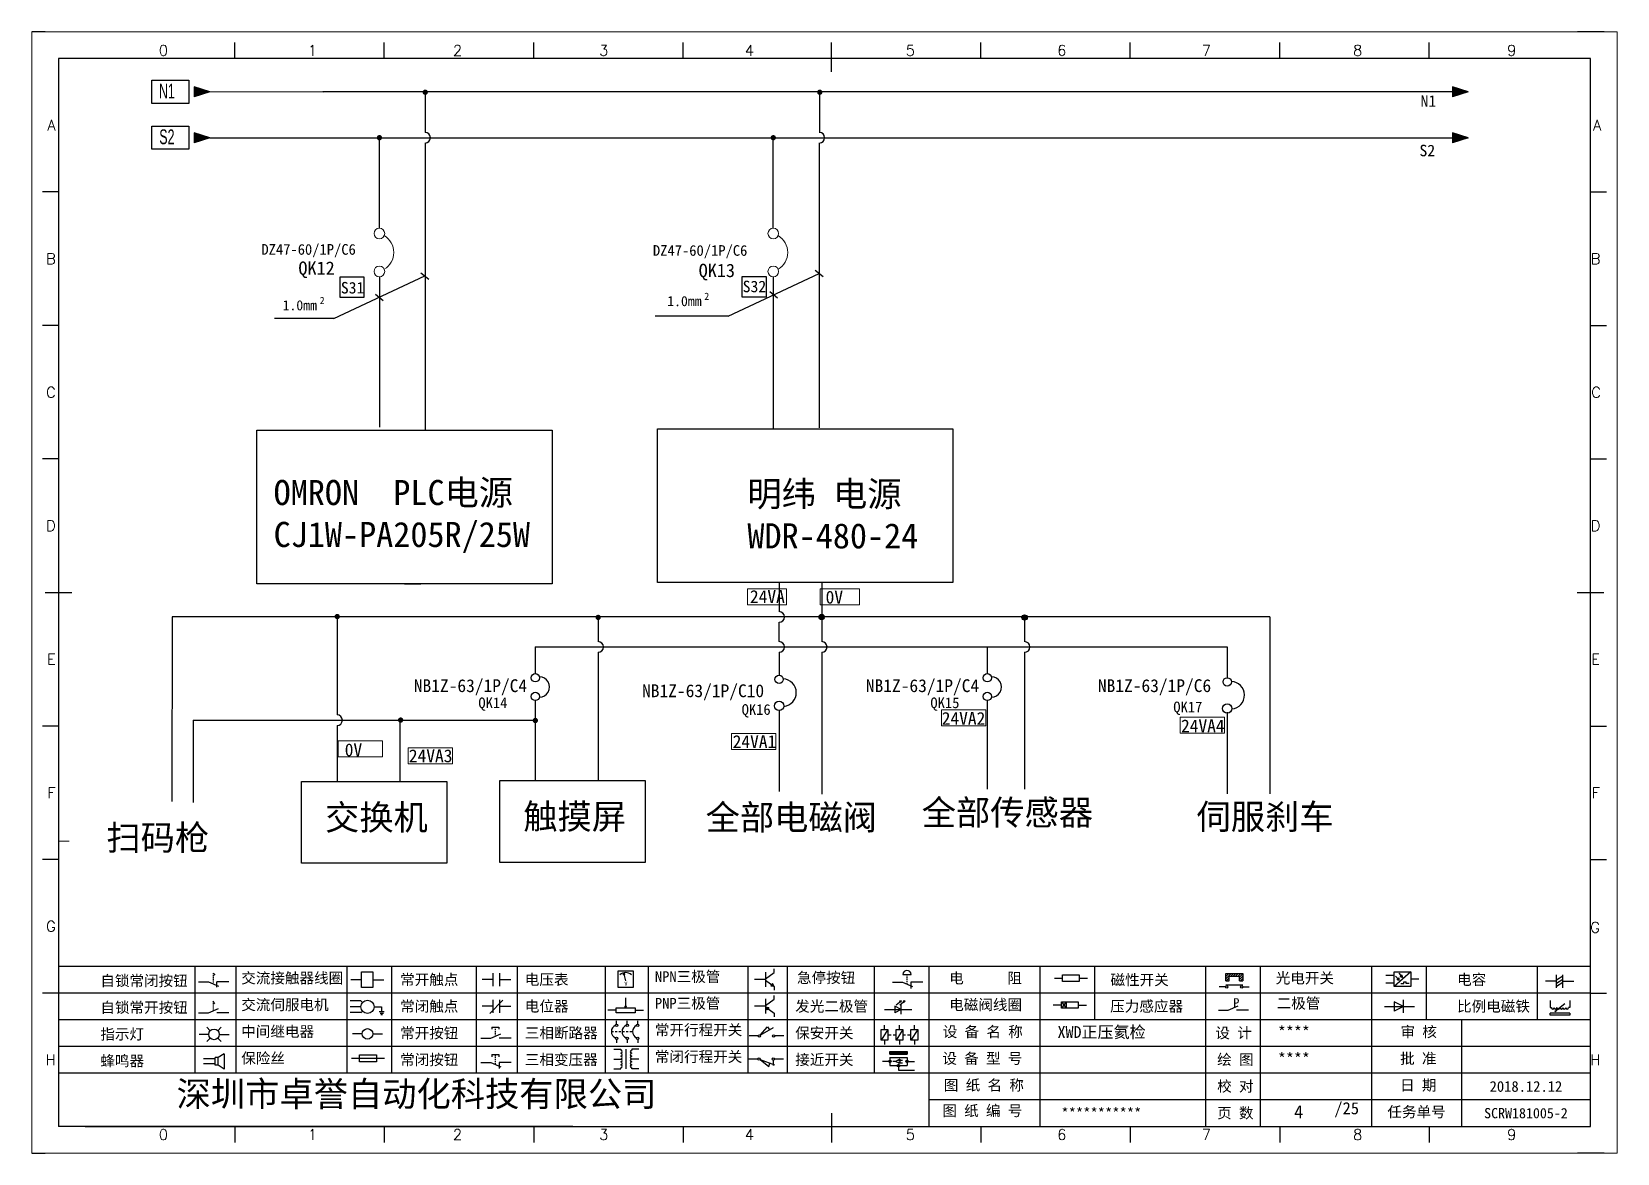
# Model space of a CAD drawing. Header units: millimetres. Extents: x -300 to 5587, y 233 to 3316.
# Drawn here: x 1202.3 to 1499.3, y 1904.7 to 2114.7 of the extents above; entities that cross this region are included whole.
import ezdxf
from ezdxf.enums import TextEntityAlignment as Align

# ---------------------------------------------------------------- set-up
doc = ezdxf.new("R2010")
doc.units = ezdxf.units.MM
for name, color, linetype in [('AE_BOR', 1, 'Continuous'), ('MISC', 2, 'Continuous'), ('主图', 7, 'Continuous')]:
    doc.layers.add(name, color=color, linetype=linetype)
doc.styles.get("Standard").update_dxf_attribs({"font": ''})
doc.styles.add('WD', font='romans.shx', dxfattribs={"width": 0.8, "bigfont": 'gbcbig.shx'})
doc.styles.add('样式 0', font='')
doc.styles.add('样式 8', font='arial.ttf', dxfattribs={"width": 0.6, "height": 2.5})
doc.styles.add('汉字', font='')
doc.styles.get('Standard').set_extended_font_data('SimSun')
doc.styles.get('样式 0').set_extended_font_data('KaiTi_GB2312')
doc.styles.get('汉字').set_extended_font_data('新宋体')

msp = doc.modelspace()

# ---------------------------------------------------------------- texts
at = {"color": 0}
for p in [(1249.258, 2062.513), (1321.305, 2063.292)]:
    msp.add_text('1.0mm', height=1.89, dxfattribs=at).set_placement(p)
at = {"style": '汉字'}
for s, p in [('QK14', (1288.646, 1989.025)), ('QK15', (1373.317, 1989.025)), ('QK16', (1337.959, 1987.767)), ('QK17', (1418.812, 1988.247))]:
    msp.add_text(s, height=2, dxfattribs=at).set_placement(p, align=Align.MIDDLE_CENTER)
msp.add_text('4', height=2.5).set_placement((1438.728, 1911.188))
at = {"char_height": 2.772, "width": 4.96666, "attachment_point": 1, "style": '样式 8'}
for s, insert in [('N1', (1226.097, 2104.953)), ('S2', (1226.16, 2096.39))]:
    msp.add_mtext(s, dxfattribs=dict(at, insert=insert))
at = {"color": 0, "lineweight": -2, "attachment_point": 1}
for s, insert, char_height, width in [('N1', (1462.407, 2102.775), 2.16, 6.57903), ('S2', (1462.21, 2093.515), 2.16, 6.57903), ('S31', (1260.166, 2067.822), 2.16, 6.57903), ('S32', (1335.43, 2068.059), 2.16, 6.57903), ('OMRON  PLC电源\\PCJ1W-PA205R/25W', (1247.572, 2030.747), 4.70644, 53.1264), ('明纬 电源WDR-480-24', (1336.314, 2030.489), 4.70644, 35.88585), ('{\\fSimSun|b1|i0|c134|p2;24VA}', (1336.796, 2010.115), 2.4, 4.65551), ('{\\fSimSun|b1|i0|c134|p2;0V}', (1350.968, 2009.999), 2.4, 4.65551), ('\\pt0;NB1Z-63/1P/C4', (1273.833, 1993.429), 2.4, 80.08641), ('\\pt0;NB1Z-63/1P/C4', (1358.505, 1993.429), 2.4, 80.08641), ('\\pt0;NB1Z-63/1P/C6', (1401.966, 1993.435), 2.4, 80.08641), ('\\pt0;NB1Z-63/1P/C10', (1316.594, 1992.478), 2.4, 80.08641), ('{\\fSimSun|b1|i0|c134|p2;24VA2}', (1372.719, 1987.3), 2.4, 4.65551), ('{\\fSimSun|b1|i0|c134|p2;24VA4}', (1417.544, 1985.897), 2.4, 4.65551), ('{\\fSimSun|b1|i0|c134|p2;0V}', (1260.893, 1981.416), 2.4, 4.65551), ('{\\fSimSun|b1|i0|c134|p2;24VA1}', (1333.559, 1982.961), 2.4, 4.65551), ('{\\fSimSun|b1|i0|c134|p2;24VA3}', (1272.908, 1980.298), 2.4, 4.65551), ('交换机', (1257.203, 1969.92), 4.7064, 20.77742), ('触摸屏', (1294.334, 1970.088), 4.7064, 20.77742), ('全部电磁阀', (1328.489, 1969.93), 4.7064, 32.93073), ('全部传感器', (1368.971, 1970.837), 4.7064, 32.93073), ('伺服刹车', (1420.445, 1970.052), 4.7064, 32.93073), ('扫码枪', (1216.251, 1966.131), 4.7064, 21.50678)]:
    msp.add_mtext(s, dxfattribs=dict(at, insert=insert, char_height=char_height, width=width))
at = {"color": 0, "char_height": 1.35, "width": 2.39904, "attachment_point": 1}
for insert in [(1256.21, 2065.037), (1328.256, 2065.816)]:
    msp.add_mtext('2', dxfattribs=dict(at, insert=insert))
at = {"layer": 'MISC', "color": 0, "width": 5.01683, "attachment_point": 1, "style": '样式 0'}
for s, insert, char_height in [('{\\fSimSun|b0|i0|c134|p2;DZ47-60/1P/C6}', (1245.285, 2074.92), 2), ('{\\fSimSun|b0|i0|c134|p2;DZ47-60/1P/C6}', (1318.624, 2074.718), 2), ('{\\fSimSun|b0|i0|c134|p2;QK12}', (1252.217, 2071.661), 2.5), ('{\\fSimSun|b0|i0|c134|p2;QK13}', (1327.194, 2071.231), 2.5)]:
    msp.add_mtext(s, dxfattribs=dict(at, insert=insert, char_height=char_height))

# ---------------------------------------------------------------- blocks, each defined once
blk = doc.blocks.new('磁性开关')
at = {"linetype": 'ByBlock'}
h = blk.add_hatch(dxfattribs=at)
h.set_pattern_fill('ANSI31', color=256, scale=0.1, style=0)
h.paths.add_polyline_path([(-1910.88, -776.69), (-1910.88, -775.29), (-1907.69, -775.29), (-1907.69, -776.69), (-1908.31, -776.69), (-1908.31, -775.79), (-1910.25, -775.79), (-1910.25, -776.69)])
for p, q in [((-1910.91, -777.81), (-1912.09, -777.81)), ((-1910.88, -776.69), (-1910.88, -775.29)), ((-1910.88, -775.29), (-1907.69, -775.29)), ((-1910.88, -776.69), (-1910.25, -776.69)), ((-1910.88, -777.39), (-1907.69, -777.39)), ((-1910.25, -776.69), (-1910.25, -775.79)), ((-1910.25, -775.79), (-1908.31, -775.79)), ((-1908.31, -776.69), (-1908.31, -775.79)), ((-1908.31, -776.69), (-1907.69, -776.69)), ((-1907.69, -775.29), (-1907.69, -776.69)), ((-1907.66, -777.81), (-1906.48, -777.81))]:
    blk.add_line(p, q, dxfattribs=at)
for centre in [(-1910.68, -777.81), (-1907.88, -777.81)]:
    blk.add_circle(centre, 0.225, dxfattribs=at)
blk = doc.blocks.new('*U4')
at = {"linetype": 'ByBlock'}
for p, q in [((-1909.23, -780.45), (-1909.23, -780.67)), ((-1909.23, -780.45), (-1908.92, -780.84)), ((-1909.23, -780.84), (-1909.23, -781.05)), ((-1911.92, -782.07), (-1910.06, -782.07)), ((-1910.06, -782.07), (-1908.18, -782.88)), ((-1909.23, -781.23), (-1909.23, -781.44)), ((-1909.23, -781.61), (-1909.23, -781.83)), ((-1909.23, -782), (-1909.23, -782.21)), ((-1909.23, -782.38), (-1909.23, -782.43)), ((-1908.52, -783.07), (-1908.52, -782.07)), ((-1906.25, -782.07), (-1908.52, -782.07))]:
    blk.add_line(p, q, dxfattribs=at)
blk = doc.blocks.new('*U6')
at = {"linetype": 'ByBlock'}
for p, q in [((-1911.92, -792.89), (-1910.06, -792.89)), ((-1910.06, -792.89), (-1908.18, -792.08)), ((-1908.88, -791.17), (-1909.23, -790.71)), ((-1909.23, -790.71), (-1909.23, -790.92)), ((-1909.23, -791.09), (-1909.23, -791.31)), ((-1909.23, -791.48), (-1909.23, -791.69)), ((-1909.23, -791.86), (-1909.23, -792.08)), ((-1909.23, -792.25), (-1909.23, -792.47)), ((-1906.25, -792.89), (-1908.52, -792.89))]:
    blk.add_line(p, q, dxfattribs=at)
blk = doc.blocks.new('蜂鸣器')
at = {"linetype": 'ByBlock'}
for p, q in [((-1907.17, -795.53), (-1908.25, -796.26)), ((-1907.17, -795.53), (-1907.17, -798.41)), ((-1908.8, -796.48), (-1911.01, -796.48)), ((-1908.8, -797.46), (-1911.01, -797.46)), ((-1908.25, -796.26), (-1908.8, -796.26)), ((-1908.8, -797.68), (-1908.8, -796.26)), ((-1908.25, -797.68), (-1908.8, -797.68)), ((-1908.25, -797.68), (-1908.25, -796.26)), ((-1907.17, -798.41), (-1908.25, -797.68))]:
    blk.add_line(p, q, dxfattribs=at)
blk = doc.blocks.new('指示灯')
at = {"linetype": 'ByBlock'}
for p, q in [((-1854.25, -776.92), (-1856.06, -776.92)), ((-1854.62, -775.59), (-1853.97, -776.23)), ((-1854.62, -778.25), (-1853.97, -777.61)), ((-1851.9, -775.59), (-1852.54, -776.23)), ((-1851.9, -778.25), (-1852.54, -777.61)), ((-1852.26, -776.92), (-1850.45, -776.92))]:
    blk.add_line(p, q, dxfattribs=at)
blk.add_circle((-1853.26, -776.92), 0.992, dxfattribs=at)
blk = doc.blocks.new('光电开关')
at = {"linetype": 'ByBlock'}
h = blk.add_hatch(dxfattribs=at)
h.set_pattern_fill('ANSI31', color=256, scale=0.01, style=0)
h.set_pattern_definition([(45, (0.172267, 0), (-0.0224506403, 0.0224506403), [])])
h.paths.add_polyline_path([(-1882.44, -776.34), (-1882.5, -775.91), (-1882.68, -776.07)])
h.paths.add_polyline_path([(-1882.86, -776.23), (-1882.44, -776.34), (-1882.68, -776.07)])
h.paths.add_polyline_path([(-1883.05, -776.88), (-1883.11, -776.45), (-1883.29, -776.61)])
h.paths.add_polyline_path([(-1883.47, -776.77), (-1883.05, -776.88), (-1883.29, -776.61)])
for p, q in [((-1884.01, -775.96), (-1885.56, -775.96)), ((-1884.01, -777.39), (-1885.56, -777.39)), ((-1880.91, -775.3), (-1884.01, -778.05)), ((-1883.75, -776.09), (-1883.05, -776.88)), ((-1883.11, -776.45), (-1883.47, -776.77)), ((-1883.05, -776.88), (-1883.47, -776.77)), ((-1883.14, -775.55), (-1882.44, -776.34)), ((-1883.05, -776.88), (-1883.11, -776.45)), ((-1882.5, -775.91), (-1882.86, -776.23)), ((-1882.44, -776.34), (-1882.86, -776.23)), ((-1882.78, -777.47), (-1882.23, -777.47)), ((-1882.44, -776.34), (-1882.5, -775.91)), ((-1882.23, -777.47), (-1882.23, -777.14)), ((-1882.23, -777.14), (-1881.78, -777.14)), ((-1881.78, -777.47), (-1881.78, -777.14)), ((-1881.23, -777.47), (-1881.78, -777.47)), ((-1879.37, -776.67), (-1880.91, -776.67))]:
    blk.add_line(p, q, dxfattribs=at)
blk.add_lwpolyline([(-1884.01, -775.3), (-1880.91, -775.3), (-1880.91, -778.05), (-1884.01, -778.05)], close=True, dxfattribs=at)
blk = doc.blocks.new('交流接触器线圈')
at = {"linetype": 'ByBlock'}
for p, q in [((-1880.82, -781.77), (-1882.87, -781.77)), ((-1878.72, -781.77), (-1876.67, -781.77))]:
    blk.add_line(p, q, dxfattribs=at)
blk.add_lwpolyline([(-1880.82, -780.28), (-1878.72, -780.28), (-1878.72, -783.26), (-1880.82, -783.26)], close=True, dxfattribs=at)
blk = doc.blocks.new('交流伺服电机')
at = {"linetype": 'ByBlock'}
for p, q in [((-1880.97, -785.75), (-1882.94, -785.75)), ((-1880.97, -786.85), (-1882.94, -786.85)), ((-1880.97, -785.75), (-1880.65, -786.03)), ((-1878.49, -786.85), (-1877.07, -786.85)), ((-1877.07, -786.85), (-1877.07, -787.72)), ((-1880.97, -787.94), (-1882.94, -787.94)), ((-1880.97, -787.94), (-1880.65, -787.67)), ((-1877.54, -787.72), (-1876.59, -787.72)), ((-1877.38, -788.01), (-1876.75, -788.01)), ((-1877.23, -788.29), (-1876.9, -788.29))]:
    blk.add_line(p, q, dxfattribs=at)
blk.add_circle((-1879.73, -786.85), 1.24, dxfattribs=at)
blk = doc.blocks.new('中间继电器')
at = {"linetype": 'ByBlock'}
for p, q in [((-1880.72, -791.92), (-1882.54, -791.92)), ((-1878.74, -791.92), (-1876.92, -791.92))]:
    blk.add_line(p, q, dxfattribs=at)
blk.add_circle((-1879.73, -791.92), 0.992, dxfattribs=at)
blk = doc.blocks.new('保险丝')
at = {"linetype": 'ByBlock'}
blk.add_line((-1882.72, -796.49), (-1876.55, -796.49), dxfattribs=at)
blk.add_lwpolyline([(-1881.2, -795.86), (-1878.06, -795.86), (-1878.06, -797.12), (-1881.2, -797.12)], close=True, dxfattribs=at)
blk = doc.blocks.new('常开按钮')
at = {"linetype": 'ByBlock'}
for p, q in [((-1910.06, -787.73), (-1908.18, -786.93)), ((-1909.9, -785.68), (-1908.56, -785.68)), ((-1909.9, -785.68), (-1909.9, -786.07)), ((-1909.23, -785.68), (-1909.23, -785.89)), ((-1909.23, -786.06), (-1909.23, -786.28)), ((-1909.23, -786.45), (-1909.23, -786.67)), ((-1909.23, -786.84), (-1909.23, -787.05)), ((-1908.56, -785.68), (-1908.56, -786.07)), ((-1911.92, -787.73), (-1910.06, -787.73)), ((-1909.23, -787.22), (-1909.23, -787.38)), ((-1906.25, -787.73), (-1908.52, -787.73))]:
    blk.add_line(p, q, dxfattribs=at)
blk = doc.blocks.new('常开触点')
at = {"linetype": 'ByBlock'}
for p, q in [((-1853.82, -782.99), (-1853.82, -780.56)), ((-1852.6, -782.99), (-1852.6, -780.56)), ((-1853.82, -781.77), (-1855.88, -781.77)), ((-1852.6, -781.77), (-1850.55, -781.77))]:
    blk.add_line(p, q, dxfattribs=at)
blk = doc.blocks.new('常闭触点')
at = {"linetype": 'ByBlock'}
for p, q in [((-1853.82, -786.77), (-1855.88, -786.77)), ((-1852.01, -785.66), (-1854.43, -788.1)), ((-1853.82, -787.99), (-1853.82, -785.56)), ((-1852.6, -787.99), (-1852.6, -785.56)), ((-1852.6, -786.77), (-1850.55, -786.77))]:
    blk.add_line(p, q, dxfattribs=at)
blk = doc.blocks.new('常闭按钮')
at = {"linetype": 'ByBlock'}
for p, q in [((-1856.13, -792.28), (-1854.28, -792.28)), ((-1854.28, -792.28), (-1852.4, -793.09)), ((-1854.11, -790.83), (-1852.77, -790.83)), ((-1854.11, -790.83), (-1854.11, -791.22)), ((-1853.44, -790.83), (-1853.44, -791.04)), ((-1853.44, -791.21), (-1853.44, -791.43)), ((-1853.44, -791.6), (-1853.44, -791.82)), ((-1853.44, -791.99), (-1853.44, -792.2)), ((-1853.44, -792.37), (-1853.44, -792.53)), ((-1852.77, -790.83), (-1852.77, -791.22)), ((-1850.47, -792.28), (-1852.73, -792.28)), ((-1852.73, -792.28), (-1852.73, -793.43))]:
    blk.add_line(p, q, dxfattribs=at)
blk = doc.blocks.new('电磁阀线圈')
at = {"linetype": 'ByBlock'}
for p, q in [((-1854.61, -795.92), (-1853.75, -797.16)), ((-1853.75, -795.92), (-1854.61, -797.16)), ((-1853.75, -795.92), (-1853.75, -797.16)), ((-1854.61, -796.54), (-1856.17, -796.54)), ((-1851.53, -796.54), (-1849.97, -796.54))]:
    blk.add_line(p, q, dxfattribs=at)
blk.add_lwpolyline([(-1854.61, -795.92), (-1851.53, -795.92), (-1851.53, -797.16), (-1854.61, -797.16)], close=True, dxfattribs=at)
blk = doc.blocks.new('电压表')
at = {"linetype": 'ByBlock'}
for p, q in [((-1814.84, -780.75), (-1814.91, -781.13)), ((-1814.6, -781.05), (-1814.91, -781.13)), ((-1814.84, -780.75), (-1814.46, -782.26)), ((-1814.84, -780.75), (-1814.6, -781.05))]:
    blk.add_line(p, q, dxfattribs=at)
blk.add_lwpolyline([(-1815.84, -780.34), (-1813.07, -780.34), (-1813.07, -783.49), (-1815.84, -783.49)], close=True, dxfattribs=at)
blk.add_arc((-1814.46, -782.26), 1.56, 46.8313, 133.1687, dxfattribs=at)
at = {"linetype": 'ByBlock', "insert": (-1814.7, -782.39), "char_height": 0.75, "width": 0.6768, "attachment_point": 1}
blk.add_mtext('V', dxfattribs=at)
blk = doc.blocks.new('电位器')
at = {"linetype": 'ByBlock'}
for p, q in [((-1814.45, -787.3), (-1814.62, -786.96)), ((-1814.62, -786.96), (-1814.27, -786.96)), ((-1814.45, -787.3), (-1814.45, -785.39)), ((-1814.45, -787.3), (-1814.27, -786.96)), ((-1816.21, -787.75), (-1817.79, -787.75)), ((-1812.68, -787.75), (-1811.1, -787.75))]:
    blk.add_line(p, q, dxfattribs=at)
blk.add_lwpolyline([(-1816.21, -787.3), (-1812.68, -787.3), (-1812.68, -788.2), (-1816.21, -788.2)], close=True, dxfattribs=at)
blk = doc.blocks.new('三相断路器')
at = {"linetype": 'ByBlock'}
for p, q in [((-1816.17, -790.33), (-1816.17, -789.7)), ((-1814.17, -790.33), (-1814.17, -789.7)), ((-1812.18, -790.33), (-1812.18, -789.7)), ((-1817.14, -791.74), (-1816.72, -791.74)), ((-1816.45, -791.74), (-1816.03, -791.74)), ((-1815.76, -791.74), (-1815.34, -791.74)), ((-1815.07, -791.74), (-1814.65, -791.74)), ((-1814.38, -791.74), (-1813.96, -791.74)), ((-1813.69, -791.74), (-1813.27, -791.74)), ((-1816.17, -793.19), (-1816.17, -793.83)), ((-1814.17, -793.19), (-1814.17, -793.83)), ((-1812.18, -793.19), (-1812.18, -793.83))]:
    blk.add_line(p, q, dxfattribs=at)
for centre in [(-1816.17, -790.55), (-1816.17, -792.98), (-1814.17, -790.55), (-1814.17, -792.98), (-1812.18, -790.55), (-1812.18, -792.98)]:
    blk.add_circle(centre, 0.219, dxfattribs=at)
for centre in [(-1815.81, -791.74), (-1813.82, -791.74), (-1811.83, -791.74)]:
    blk.add_arc(centre, 1.32, 115.5791, 244.4209, dxfattribs=at)
blk = doc.blocks.new('三相变压器')
at = {"linetype": 'ByBlock'}
for p, q in [((-1816.69, -795.03), (-1815.37, -795.03)), ((-1815.37, -795.03), (-1815.37, -795.24)), ((-1814.34, -798.7), (-1814.34, -795.04)), ((-1812, -795.03), (-1813.32, -795.03)), ((-1813.32, -795.03), (-1813.32, -795.24)), ((-1816.69, -796.87), (-1815.37, -796.87)), ((-1816.69, -798.71), (-1815.37, -798.71)), ((-1815.37, -798.71), (-1815.37, -798.5)), ((-1812, -796.87), (-1813.32, -796.87)), ((-1813.32, -798.71), (-1813.32, -798.5)), ((-1812, -798.71), (-1813.32, -798.71))]:
    blk.add_line(p, q, dxfattribs=at)
for centre, start, end in [((-1815.37, -795.51), 270, 90), ((-1815.37, -796.06), 270, 90), ((-1813.32, -795.51), 90, 270), ((-1813.32, -796.06), 90, 270), ((-1815.37, -796.6), 270, 90), ((-1815.37, -797.14), 270, 90), ((-1815.37, -797.68), 270, 90), ((-1815.37, -798.23), 270, 90), ((-1813.32, -796.6), 90, 270), ((-1813.32, -797.14), 90, 270), ((-1813.32, -797.68), 90, 270), ((-1813.32, -798.23), 90, 270)]:
    blk.add_arc(centre, 0.271, start, end, dxfattribs=at)
blk = doc.blocks.new('压力感应器')
at = {"linetype": 'ByBlock'}
for p, q in [((-1817.44, -777.73), (-1815.59, -777.73)), ((-1815.59, -777.73), (-1813.71, -776.93)), ((-1811.78, -777.73), (-1814.05, -777.73))]:
    blk.add_line(p, q, dxfattribs=at)
at = {"linetype": 'ByBlock', "insert": (-1814.65, -775.48), "char_height": 1.68, "width": 1.2242, "attachment_point": 1}
blk.add_mtext('{\\fNSimSun|b0|i0|c134|p49;P}', dxfattribs=at)
blk = doc.blocks.new('二极管')
at = {"linetype": 'ByBlock'}
for p, q in [((-1787.52, -776.77), (-1781.92, -776.77)), ((-1783.97, -776.77), (-1785.69, -775.9)), ((-1785.69, -775.9), (-1785.69, -777.65)), ((-1783.97, -776.77), (-1785.69, -777.65)), ((-1783.97, -777.99), (-1783.97, -775.56))]:
    blk.add_line(p, q, dxfattribs=at)
blk = doc.blocks.new('NPN三极管')
at = {"linetype": 'ByBlock'}
for p, q in [((-1785.73, -780.61), (-1785.73, -783.32)), ((-1785.73, -781.82), (-1784.15, -780.66)), ((-1784.15, -780.66), (-1784.15, -779.98)), ((-1785.73, -781.97), (-1787.81, -781.97)), ((-1785.73, -782.11), (-1784.15, -783.27)), ((-1784.41, -782.73), (-1784.74, -783.18)), ((-1784.15, -783.27), (-1784.74, -783.18)), ((-1784.15, -783.27), (-1784.41, -782.73)), ((-1784.15, -783.27), (-1784.15, -783.96))]:
    blk.add_line(p, q, dxfattribs=at)
blk = doc.blocks.new('PNP三极管')
at = {"linetype": 'ByBlock'}
for p, q in [((-1784.9, -786.74), (-1786.98, -786.74)), ((-1784.9, -785.38), (-1784.9, -788.09)), ((-1784.9, -786.59), (-1783.32, -785.43)), ((-1784.9, -786.88), (-1783.32, -788.04)), ((-1784.9, -786.88), (-1784.31, -786.97)), ((-1784.9, -786.88), (-1784.64, -787.42)), ((-1784.31, -786.97), (-1784.64, -787.42)), ((-1783.32, -785.43), (-1783.32, -784.75)), ((-1783.32, -788.04), (-1783.32, -788.73))]:
    blk.add_line(p, q, dxfattribs=at)
blk = doc.blocks.new('常开行程开关')
at = {"linetype": 'ByBlock'}
for p, q in [((-1786.29, -792.3), (-1788.01, -792.3)), ((-1785.89, -792.17), (-1784.52, -790.62)), ((-1785.89, -792.17), (-1783.43, -790.72)), ((-1784.52, -790.62), (-1784.19, -791.17)), ((-1781.48, -792.3), (-1783.21, -792.3))]:
    blk.add_line(p, q, dxfattribs=at)
for centre in [(-1786.07, -792.3), (-1783.42, -792.3)]:
    blk.add_circle(centre, 0.219, dxfattribs=at)
blk = doc.blocks.new('常闭行程开关')
at = {"linetype": 'ByBlock'}
for p, q in [((-1786.34, -796.62), (-1788.07, -796.62)), ((-1785.93, -796.72), (-1783.25, -797.7)), ((-1785.93, -796.72), (-1784.3, -798)), ((-1784.3, -798), (-1784.08, -797.4)), ((-1783.48, -796.84), (-1783.48, -797.85)), ((-1781.54, -796.62), (-1783.26, -796.62))]:
    blk.add_line(p, q, dxfattribs=at)
for centre in [(-1786.12, -796.62), (-1783.48, -796.62)]:
    blk.add_circle(centre, 0.219, dxfattribs=at)
blk = doc.blocks.new('电容')
at = {"linetype": 'ByBlock'}
for p, q in [((-1756.08, -782.99), (-1756.08, -780.56)), ((-1754.86, -780.79), (-1756.08, -781.55)), ((-1754.86, -782.99), (-1754.86, -780.56)), ((-1756.08, -781.77), (-1758.13, -781.77)), ((-1754.86, -781.44), (-1756.08, -782.2)), ((-1754.86, -781.99), (-1756.08, -782.75)), ((-1754.86, -781.77), (-1752.81, -781.77))]:
    blk.add_line(p, q, dxfattribs=at)
blk = doc.blocks.new('发光二极管')
at = {"linetype": 'ByBlock'}
for p, q in [((-1758.01, -786.77), (-1752.89, -786.77)), ((-1754.84, -786.77), (-1756.04, -786.16)), ((-1756.04, -786.16), (-1756.04, -787.39)), ((-1754.84, -786.77), (-1756.04, -787.39)), ((-1755.78, -785.92), (-1754.89, -785.14)), ((-1754.89, -785.14), (-1755.2, -785.22)), ((-1755.2, -785.22), (-1755.01, -785.43)), ((-1755.08, -785.92), (-1754.18, -785.14)), ((-1754.89, -785.14), (-1755.01, -785.43)), ((-1754.84, -787.63), (-1754.84, -785.92)), ((-1754.18, -785.14), (-1754.49, -785.22)), ((-1754.49, -785.22), (-1754.31, -785.43)), ((-1754.18, -785.14), (-1754.31, -785.43))]:
    blk.add_line(p, q, dxfattribs=at)
blk = doc.blocks.new('比例电磁阀')
at = {"linetype": 'ByBlock'}
for p, q in [((-1757.26, -775.38), (-1757.26, -776.71)), ((-1757.26, -776.71), (-1757.05, -776.71)), ((-1753.6, -777.73), (-1757.25, -777.73)), ((-1757.25, -778.13), (-1757.25, -777.73)), ((-1753.6, -778.13), (-1757.25, -778.13)), ((-1754.5, -775.98), (-1756.35, -777.44)), ((-1756.35, -777.44), (-1756.25, -777.25)), ((-1756.35, -777.44), (-1756.15, -777.38)), ((-1756.15, -777.38), (-1756.25, -777.25)), ((-1753.58, -776.71), (-1753.8, -776.71)), ((-1753.6, -777.73), (-1753.6, -778.13)), ((-1753.58, -775.38), (-1753.58, -776.71))]:
    blk.add_line(p, q, dxfattribs=at)
for centre in [(-1756.78, -776.71), (-1756.24, -776.71), (-1755.7, -776.71), (-1755.15, -776.71), (-1754.61, -776.71), (-1754.07, -776.71)]:
    blk.add_arc(centre, 0.271, 180, 0, dxfattribs=at)
blk = doc.blocks.new('保安开关')
at = {"linetype": 'ByBlock'}
for p, q in [((-1757.96, -790.79), (-1757.96, -789.97)), ((-1755.17, -790.79), (-1755.17, -789.97)), ((-1752.39, -790.79), (-1752.39, -789.97)), ((-1757.33, -790.79), (-1758.6, -792.81)), ((-1757.96, -792.81), (-1757.96, -793.62)), ((-1757.33, -791.8), (-1756.72, -791.8)), ((-1756.35, -791.8), (-1755.89, -791.8)), ((-1754.54, -790.79), (-1755.81, -792.81)), ((-1755.17, -792.81), (-1755.17, -793.62)), ((-1754.52, -791.8), (-1754.06, -791.8)), ((-1753.69, -791.8), (-1753.08, -791.8)), ((-1751.75, -790.79), (-1753.02, -792.81)), ((-1752.39, -792.81), (-1752.39, -793.62))]:
    blk.add_line(p, q, dxfattribs=at)
for points in [[(-1758.6, -790.79), (-1757.33, -790.79), (-1757.33, -792.81), (-1758.6, -792.81)], [(-1755.81, -790.79), (-1754.54, -790.79), (-1754.54, -792.81), (-1755.81, -792.81)], [(-1753.02, -790.79), (-1751.75, -790.79), (-1751.75, -792.81), (-1753.02, -792.81)]]:
    blk.add_lwpolyline(points, close=True, dxfattribs=at)
blk = doc.blocks.new('接近开关')
at = {"linetype": 'ByBlock'}
h = blk.add_hatch(dxfattribs=at)
h.set_pattern_fill('ANSI31', color=256, scale=0.01, style=0)
h.set_pattern_definition([(45, (-89.131516, -30.795668), (-0.0224506403, 0.0224506403), [])])
h.paths.add_polyline_path([(-1516.96, -1123.35), (-1516.96, -1122.85), (-1513.76, -1122.85), (-1513.76, -1123.35)])
for p, q in [((-1517.18, -1124.71), (-1518.36, -1124.71)), ((-1516.96, -1123.35), (-1516.96, -1122.85)), ((-1516.96, -1122.85), (-1513.76, -1122.85)), ((-1516.96, -1123.35), (-1513.76, -1123.35)), ((-1516.96, -1123.95), (-1513.76, -1123.95)), ((-1516.96, -1123.95), (-1516.96, -1125.47)), ((-1516.96, -1125.47), (-1513.76, -1125.47)), ((-1515.91, -1124.71), (-1516.45, -1124.71)), ((-1515.11, -1124.31), (-1515.91, -1124.71)), ((-1515.11, -1125.11), (-1515.91, -1124.71)), ((-1515.33, -1124.53), (-1515.17, -1124.53)), ((-1515.33, -1124.88), (-1515.17, -1124.88)), ((-1515.25, -1124.45), (-1515.25, -1124.61)), ((-1515.11, -1124.31), (-1515.11, -1125.11)), ((-1515.11, -1124.48), (-1514.58, -1124.48)), ((-1515.11, -1124.94), (-1514.58, -1124.94)), ((-1513.76, -1122.85), (-1513.76, -1123.35)), ((-1513.76, -1123.95), (-1513.76, -1125.47)), ((-1513.54, -1124.71), (-1512.36, -1124.71)), ((-1515.36, -1125.69), (-1515.36, -1126.36)), ((-1515.36, -1126.36), (-1512.36, -1126.36))]:
    blk.add_line(p, q, dxfattribs=at)
for centre in [(-1516.96, -1124.71), (-1515.36, -1125.47), (-1513.76, -1124.71)]:
    blk.add_circle(centre, 0.225, dxfattribs=at)
blk = doc.blocks.new('电阻')
at = {"linetype": 'ByBlock'}
for p, q in [((-3.09, 0), (-1.57, 0)), ((1.57, 0), (3.09, 0))]:
    blk.add_line(p, q, dxfattribs=at)
blk.add_lwpolyline([(-1.57, 0.63), (1.57, 0.63), (1.57, -0.63), (-1.57, -0.63)], close=True, dxfattribs=at)
blk = doc.blocks.new('急停按钮')
at = {"linetype": 'ByBlock'}
for p, q in [((-1.86, 0), (0, 0)), ((0, 0), (1.88, -0.81)), ((0.06, 1.45), (1.61, 1.45)), ((0.83, 1.45), (0.83, 1.24)), ((0.83, 1.07), (0.83, 0.85)), ((0.83, 0.68), (0.83, 0.47)), ((0.83, 0.29), (0.83, 0.08)), ((3.81, 0), (1.54, 0)), ((1.54, 0), (1.54, -1.15)), ((0.83, -0.09), (0.83, -0.24))]:
    blk.add_line(p, q, dxfattribs=at)
blk.add_arc((0.83, 1.45), 0.774, 0, 180)
blk = doc.blocks.new('电控横A4')
for p, q in [((292, -5), (5, -5)), ((5, -5), (5, -205)), ((292, -205), (292, -5)), ((10.03, -205), (289.53, -205)), ((130.8, -205), (190.75, -205)), ((190.75, -205), (259.54, -205))]:
    blk.add_line(p, q)
at = {"lineweight": 9, "ltscale": 0.1}
for p, q in [((5, -151.57), (7, -151.57)), ((101.34, -205), (130.8, -205)), ((129.44, -205), (129.44, -205)), ((129.44, -205), (129.44, -205)), ((129.44, -205), (129.44, -205)), ((129.44, -205), (129.44, -205))]:
    blk.add_line(p, q, dxfattribs=at)
at = {"linetype": 'ByBlock'}
for p, q in [((292, -175), (5, -175)), ((292, -180), (5, -180)), ((292, -185), (5, -185)), ((292, -190), (5, -190)), ((292, -195), (5, -195)), ((292, -200), (168.03, -200))]:
    blk.add_line(p, q, dxfattribs=at)
at = {"color": 0, "lineweight": -2}
for p, q in [((30.58, -175), (30.58, -195)), ((38.26, -175), (38.26, -195)), ((59.05, -175), (59.05, -195)), ((67.4, -175), (67.4, -195)), ((83.26, -175), (83.26, -195)), ((90.91, -175), (90.91, -195)), ((107.4, -175), (107.4, -195)), ((115.5, -175), (115.5, -195)), ((134.12, -175), (134.12, -195)), ((141.48, -175), (141.48, -195)), ((157.79, -175), (157.79, -195)), ((168.03, -175), (168.03, -204.92)), ((188.84, -175), (188.84, -185)), ((199.08, -175), (199.08, -185)), ((219.89, -175), (219.89, -185)), ((230.12, -175), (230.12, -185)), ((250.93, -175), (250.93, -185)), ((261.17, -175), (261.17, -185)), ((281.98, -175), (281.98, -185)), ((188.84, -185), (188.84, -204.92)), ((219.89, -185), (219.89, -205)), ((230.12, -185), (230.12, -205)), ((250.93, -185), (250.93, -205)), ((267.79, -185), (267.79, -205))]:
    blk.add_line(p, q, dxfattribs=at)
at = {"color": 0, "ltscale": 2}
for p, q in [((292, -205), (292, -183.55)), ((101.34, -205), (5, -205)), ((259.54, -205), (289.53, -205)), ((259.54, -205), (292, -205))]:
    blk.add_line(p, q, dxfattribs=at)
at = {"layer": 'AE_BOR', "lineweight": 30}
for p, q in [((2.53, 0), (0, 0)), ((294.53, 0), (289.53, 0)), ((0, -210), (2.53, -210)), ((294.53, -210), (289.53, -210))]:
    blk.add_line(p, q, dxfattribs=at)
at = {"layer": 'AE_BOR', "color": 1, "lineweight": 15}
for p, q in [((0, 0), (297, 0)), ((0, -210), (0, 0)), ((297, 0), (297, -210)), ((297, -210), (0, -210))]:
    blk.add_line(p, q, dxfattribs=at)
at = {"layer": 'AE_BOR'}
for p, q in [((38.03, -5), (38.03, -2)), ((66.03, -5), (66.03, -2)), ((94.03, -5), (94.03, -2)), ((122.03, -5), (122.03, -2)), ((149.78, -5), (149.78, -2)), ((177.78, -5), (177.78, -2)), ((205.78, -5), (205.78, -2)), ((233.78, -5), (233.78, -2)), ((261.78, -5), (261.78, -2)), ((5, -30), (2, -30)), ((292, -30), (295, -30)), ((5, -55), (2, -55)), ((292, -55), (295, -55)), ((5, -80), (2, -80)), ((292, -80), (295, -80)), ((5, -130), (2, -130)), ((292, -130), (295, -130)), ((5, -155), (2, -155)), ((292, -155), (295, -155)), ((5, -180), (2, -180)), ((292, -180), (295, -180)), ((38.03, -205), (38.03, -208)), ((66.03, -205), (66.03, -208)), ((94.03, -205), (94.03, -208)), ((122.03, -205), (122.03, -208)), ((149.78, -205), (149.78, -208)), ((177.78, -205), (177.78, -208)), ((205.78, -205), (205.78, -208)), ((233.78, -205), (233.78, -208)), ((261.78, -205), (261.78, -208))]:
    blk.add_line(p, q, dxfattribs=at)
at = {"layer": 'AE_BOR', "color": 2, "lineweight": 30}
for p, q in [((149.78, -7.5), (149.78, -2.5)), ((2.5, -105), (7.5, -105)), ((289.5, -105), (294.5, -105)), ((149.78, -202.5), (149.78, -207.5)), ((149.78, -205), (149.78, -207.5))]:
    blk.add_line(p, q, dxfattribs=at)
at = {"linetype": 'ByBlock'}
for name, p in [('*U4', (1943.19, 604.18)), ('交流接触器线圈', (1942.62, 604.27)), ('常开触点', (1940.27, 604.3)), ('电压表', (1925.71, 604.52)), ('NPN三极管', (1923.2, 604.5)), ('磁性开关', (2134.53, 598.96)), ('光电开关', (2139.22, 599.27)), ('电容', (2041.69, 603.98)), ('电位器', (1925.71, 604.52)), ('PNP三极管', (1922.37, 604.27)), ('压力感应器', (2039.72, 594.52)), ('*U6', (1943.19, 609.18)), ('交流伺服电机', (1942.62, 604.27)), ('常闭触点', (1940.27, 604.3)), ('发光二极管', (1917.72, 603.69)), ('电磁阀线圈', (2047.53, 614.3)), ('二极管', (2040.91, 594.27)), ('比例电磁阀', (2041.69, 593.98)), ('指示灯', (1887.41, 589.18)), ('中间继电器', (1942.62, 604.27)), ('常开按钮', (1996.06, 599.3)), ('三相断路器', (1925.71, 604.52)), ('常开行程开关', (1922.37, 604.27)), ('保安开关', (1917.72, 603.98)), ('蜂鸣器', (1943.19, 604.18)), ('保险丝', (1942.62, 604.27)), ('常闭按钮', (1940.27, 599.3)), ('三相变压器', (1925.71, 604.52)), ('常闭行程开关', (1922.37, 604.27)), ('接近开关', (1677.72, 931.9))]:
    blk.add_blockref(name, p, dxfattribs=at)
for name, p in [('急停按钮', (163.12, -177.98)), ('电阻', (194.66, -177.22))]:
    blk.add_blockref(name, p)
at = {"char_height": 2, "attachment_point": 1, "style": '汉字'}
for s, insert in [('{\\fKaiTi_GB2312|b0|i0|c134|p49;自锁常闭按钮}', (12.86, -176.69)), ('{\\fKaiTi_GB2312|b0|i0|c134|p49;交流接触器线圈}', (39.25, -176.19)), ('{\\fKaiTi_GB2312|b0|i0|c134|p49;常开触点}', (69.01, -176.48)), ('{\\fKaiTi_GB2312|b0|i0|c134|p49;电压表}', (92.37, -176.47)), ('{\\fKaiTi_GB2312|b0|i0|c134|p49;NPN三极管}', (116.73, -175.91)), ('{\\fKaiTi_GB2312|b0|i0|c134|p49;急停按钮}', (143.35, -176.12)), ('{\\fKaiTi_GB2312|b0|i0|c134|p49;电      阻}', (171.86, -176.19)), ('{\\fKaiTi_GB2312|b0|i0|c134|p49;磁性开关}', (202.07, -176.53)), ('{\\fKaiTi_GB2312|b0|i0|c134|p49;光电开关}', (233.02, -176.19)), ('{\\fKaiTi_GB2312|b0|i0|c134|p49;电容}', (267, -176.48)), ('{\\fKaiTi_GB2312|b0|i0|c134|p49;交流伺服电机}', (39.25, -181.19)), ('{\\fKaiTi_GB2312|b0|i0|c134|p49;电位器}', (92.37, -181.47)), ('{\\fKaiTi_GB2312|b0|i0|c134|p49;PNP三极管}', (116.73, -180.91)), ('{\\fKaiTi_GB2312|b0|i0|c134|p49;电磁阀线圈}', (171.86, -181.19)), ('{\\fKaiTi_GB2312|b0|i0|c134|p49;压力感应器}', (202.02, -181.47)), ('{\\fKaiTi_GB2312|b0|i0|c134|p49;二极管}', (233.2, -180.91)), ('{\\fKaiTi_GB2312|b0|i0|c134|p49;自锁常开按钮}', (12.86, -181.69)), ('{\\fKaiTi_GB2312|b0|i0|c134|p49;常闭触点}', (69.01, -181.48)), ('{\\fKaiTi_GB2312|b0|i0|c134|p49;发光二极管}', (143.02, -181.48)), ('{\\fKaiTi_GB2312|b0|i0|c134|p49;比例电磁铁}', (267, -181.48)), ('{\\fKaiTi_GB2312|b0|i0|c134|p49;指示灯}', (12.86, -186.69)), ('{\\fKaiTi_GB2312|b0|i0|c134|p49;中间继电器}', (39.25, -186.19)), ('{\\fKaiTi_GB2312|b0|i0|c134|p49;常开按钮}', (69.01, -186.48)), ('{\\fKaiTi_GB2312|b0|i0|c134|p49;三相断路器}', (92.37, -186.47)), ('{\\fKaiTi_GB2312|b0|i0|c134|p49;常开行程开关}', (116.73, -185.91)), ('{\\fKaiTi_GB2312|b0|i0|c134|p49;保安开关}', (143.02, -186.48)), ('{\\fKaiTi_GB2312|b0|i0|c134|p0;设 备 名 称}', (170.65, -186.24)), ('{\\fKaiTi_GB2312|b0|i0|c134|p0;设 计}', (221.72, -186.46)), ('{\\fKaiTi_GB2312|b0|i0|c134|p0;审 核}', (256.39, -186.25)), ('{\\fKaiTi_GB2312|b0|i0|c134|p49;蜂鸣器}', (12.86, -191.69)), ('{\\fKaiTi_GB2312|b0|i0|c134|p49;保险丝}', (39.25, -191.19)), ('{\\fKaiTi_GB2312|b0|i0|c134|p49;常闭按钮}', (69.01, -191.48)), ('{\\fKaiTi_GB2312|b0|i0|c134|p49;三相变压器}', (92.37, -191.47)), ('{\\fKaiTi_GB2312|b0|i0|c134|p49;常闭行程开关}', (116.73, -190.91)), ('{\\fKaiTi_GB2312|b0|i0|c134|p49;接近开关}', (143.02, -191.48)), ('{\\fKaiTi_GB2312|b0|i0|c134|p0;设 备 型 号}', (170.58, -191.24)), ('{\\fKaiTi_GB2312|b0|i0|c134|p0;绘 图}', (222.05, -191.46)), ('{\\fKaiTi_GB2312|b0|i0|c134|p0;批 准}', (256.32, -191.25)), ('{\\fKaiTi_GB2312|b0|i0|c134|p0;图 纸 名 称}', (170.86, -196.24)), ('{\\fKaiTi_GB2312|b0|i0|c134|p0;日 期}', (256.32, -196.25)), ('{\\fKaiTi_GB2312|b0|i0|c134|p0;校 对}', (222.05, -196.46)), ('{\\fKaiTi_GB2312|b0|i0|c134|p0;图 纸 编 号}', (170.57, -201.03)), ('{\\fKaiTi_GB2312|b0|i0|c134|p0;页 数}', (222.05, -201.46)), ('{\\fKaiTi_GB2312|b0|i0|c134|p0;任务单号}', (253.94, -201.25))]:
    blk.add_mtext(s, dxfattribs=dict(at, insert=insert))
for s, insert, char_height, width, attachment_point in [('{\\fKaiTi_GB2312|b0|i0|c134|p49;XWD正压氦检}', (192.15, -186.2), 2.2, 26.5767, 1), ('{\\fKaiTi_GB2312|b0|i0|c134|p49;****}', (233.43, -186.2), 2.2, 15.3175, 1), ('{\\fKaiTi_GB2312|b0|i0|c134|p49;****}', (233.43, -191.2), 2.2, 15.3175, 1), ('{\\fKaiTi_GB2312|b0|i0|c134|p49;2018.12.12}', (279.89, -197.5), 2, 24.2172, 5), ('{\\fKaiTi_GB2312|b0|i0|c134|p49;SCRW181005-2}', (279.89, -202.5), 1.92, 24.2172, 5)]:
    blk.add_mtext(s, dxfattribs=dict(insert=insert, char_height=char_height, width=width, attachment_point=attachment_point))
at = {"color": 0, "lineweight": -2}
for s, insert, char_height, width, attachment_point in [('深圳市卓誉自动化科技有限公司', (27.14, -196.53), 4.7064, 96.1138, 1), ('{\\C256;***********}', (200.36, -202.5), 2, 31.0482, 5)]:
    blk.add_mtext(s, dxfattribs=dict(at, insert=insert, char_height=char_height, width=width, attachment_point=attachment_point))
at = {"color": 0, "linetype": 'ByBlock', "lineweight": -2, "insert": (242.64, -201.84), "char_height": 4.2689, "width": 20.8102, "attachment_point": 5}
blk.add_mtext('  {\\H0.53119x; /25}', dxfattribs=at)
at = {"layer": 'AE_BOR', "style": 'WD'}
for s, p in [('0', (24.67, -4.5)), ('1', (52.6, -4.5)), ('2', (79.75, -4.5)), ('3', (107.15, -4.5)), ('4', (134.45, -4.5)), ('5', (164.59, -4.5)), ('6', (192.94, -4.5)), ('7', (220.04, -4.5)), ('8', (248.37, -4.5)), ('9', (277.23, -4.5)), ('0', (24.67, -207.5)), ('1', (52.6, -207.5)), ('2', (79.75, -207.5)), ('3', (107.15, -207.5)), ('4', (134.45, -207.5)), ('5', (164.59, -207.5)), ('6', (192.94, -207.5)), ('7', (220.04, -207.5)), ('8', (248.37, -207.5)), ('9', (277.23, -207.5))]:
    blk.add_text(s, height=2, dxfattribs=at).set_placement(p, align=Align.CENTER)
for s, p in [('A', (4.5, -17.5)), ('A', (294.03, -17.5)), ('B', (4.5, -42.5)), ('B', (293.84, -42.5)), ('C', (4.5, -67.5)), ('C', (293.93, -67.5)), ('D', (4.5, -92.5)), ('D', (293.84, -92.5)), ('E', (4.5, -117.5)), ('E', (293.74, -117.5)), ('F', (4.5, -142.5)), ('F', (293.74, -142.5)), ('F', (293.74, -142.5)), ('G', (4.5, -167.5)), ('G', (293.74, -167.72)), ('H', (4.5, -192.5)), ('H', (293.84, -192.5))]:
    blk.add_text(s, height=2, dxfattribs=at).set_placement(p, align=Align.MIDDLE_RIGHT)

# ---------------------------------------------------------------- hatches: boundary and pattern name
for points in [[(1232.68, 2104.334), (1235.599, 2103.398), (1232.68, 2102.463)], [(1468.384, 2104.338), (1471.303, 2103.402), (1468.384, 2102.467)], [(1232.68, 2095.768), (1235.599, 2094.833), (1232.68, 2093.897)], [(1468.384, 2095.772), (1471.303, 2094.837), (1468.384, 2093.901)]]:
    msp.add_hatch(color=256).paths.add_polyline_path(points)
at = {"lineweight": -2}
h = msp.add_hatch(color=0, dxfattribs=at)
edge = h.paths.add_edge_path()
edge.add_arc((1275.973, 2103.349), 0.5, 0, 360)
h = msp.add_hatch(color=0, dxfattribs=at)
edge = h.paths.add_edge_path()
edge.add_arc((1349.878, 2103.349), 0.5, 0, 360)
h = msp.add_hatch(color=0, dxfattribs=at)
edge = h.paths.add_edge_path()
edge.add_arc((1267.388, 2094.837), 0.5, 0, 360)
h = msp.add_hatch(color=0, dxfattribs=at)
edge = h.paths.add_edge_path()
edge.add_arc((1341.171, 2094.838), 0.5, 0, 360)
h = msp.add_hatch(color=0, dxfattribs=at)
edge = h.paths.add_edge_path()
edge.add_arc((1259.495, 2005.171), 0.5, 0, 360)
h = msp.add_hatch(color=0, dxfattribs=at)
edge = h.paths.add_edge_path()
edge.add_arc((1308.366, 2005.016), 0.5, 0, 360)
for points in [[(1350.734, 2005.101, 1), (1349.734, 2005.101, 1)], [(1388.738, 2004.999, 1), (1387.738, 2004.999, 1)]]:
    msp.add_hatch(color=0, dxfattribs=at).paths.add_polyline_path(points)
h = msp.add_hatch(color=0, dxfattribs=at)
edge = h.paths.add_edge_path()
edge.add_arc((1271.368, 1985.797), 0.5, 0, 360)
h = msp.add_hatch(color=0, dxfattribs=at)
edge = h.paths.add_edge_path()
edge.add_arc((1296.601, 1985.71), 0.5, 0, 360)

# ---------------------------------------------------------------- linework, layer by layer
for p, q in [((1235.599, 2103.398), (1232.68, 2104.334)), ((1232.68, 2104.334), (1232.68, 2102.463)), ((1235.599, 2103.398), (1232.68, 2102.463)), ((1471.303, 2103.402), (1468.384, 2104.338)), ((1468.384, 2104.338), (1468.384, 2102.467)), ((1471.303, 2103.402), (1468.384, 2102.467)), ((1235.599, 2094.833), (1232.68, 2095.768)), ((1232.68, 2095.768), (1232.68, 2093.897)), ((1235.599, 2094.833), (1232.68, 2093.897)), ((1235.599, 2094.833), (1471.303, 2094.837)), ((1341.171, 2077.902), (1341.171, 2094.834)), ((1471.303, 2094.837), (1468.384, 2095.772)), ((1468.384, 2095.772), (1468.384, 2093.901)), ((1471.303, 2094.837), (1468.384, 2093.901)), ((1267.39, 2068.793), (1267.384, 2040.616)), ((1341.171, 2068.793), (1341.171, 2040.295)), ((1434.176, 2005.111), (1228.542, 2005.111)), ((1342.254, 2000.485), (1342.254, 2004.101))]:
    msp.add_line(p, q)
at = {"color": 0}
for p, q in [((1256.83, 2103.39), (1235.599, 2103.398)), ((1471.303, 2103.402), (1256.807, 2103.399))]:
    msp.add_line(p, q, dxfattribs=at)
at = {"color": 0, "lineweight": -2}
for p, q in [((1275.93, 2103.399), (1275.93, 2095.833)), ((1349.835, 2103.399), (1349.835, 2095.833)), ((1267.388, 2077.902), (1267.388, 2094.833)), ((1275.93, 2093.833), (1275.93, 2040.116)), ((1349.784, 2093.835), (1349.784, 2040.494)), ((1272.072, 2011.303), (1266.698, 2011.303)), ((1272.072, 2011.303), (1275.13, 2011.303)), ((1347.153, 2011.535), (1339.173, 2011.535)), ((1342.254, 2011.535), (1342.254, 2006.101)), ((1350.234, 2011.535), (1350.234, 2000.485)), ((1228.542, 2005.111), (1228.538, 1970.549)), ((1259.451, 2005.101), (1259.451, 1986.759)), ((1308.367, 2005.101), (1308.367, 2000.485)), ((1388.238, 2005.101), (1388.238, 2000.485)), ((1434.176, 2005.111), (1434.176, 1971.95)), ((1296.581, 1999.485), (1426.197, 1999.485)), ((1296.581, 1999.485), (1296.581, 1994.481)), ((1381.252, 1999.485), (1381.252, 1994.429)), ((1426.197, 1999.485), (1426.197, 1993.717)), ((1308.367, 1998.485), (1308.367, 1974.476)), ((1342.254, 1998.485), (1342.254, 1994.193)), ((1350.234, 1998.485), (1350.234, 1971.894)), ((1388.238, 1998.485), (1388.238, 1972.849)), ((1296.581, 1989.445), (1296.581, 1974.476)), ((1342.254, 1987.558), (1342.254, 1972.425)), ((1381.252, 1989.449), (1381.252, 1972.849)), ((1426.197, 1987.241), (1426.197, 1971.95)), ((1232.514, 1985.78), (1296.581, 1985.78)), ((1232.514, 1985.78), (1232.514, 1970.368)), ((1259.451, 1984.759), (1259.451, 1974.308)), ((1271.237, 1985.78), (1271.237, 1974.308))]:
    msp.add_line(p, q, dxfattribs=at)
at = {"color": 1, "lineweight": -3}
for points in [[(1224.733, 2105.575), (1231.674, 2105.575), (1231.674, 2101.222), (1224.733, 2101.222)], [(1224.733, 2097.009), (1231.674, 2097.009), (1231.674, 2092.656), (1224.733, 2092.656)]]:
    msp.add_lwpolyline(points, close=True, dxfattribs=at)
at = {"color": 1, "ltscale": 2}
for points in [[(1260.014, 2068.801), (1264.478, 2068.801), (1264.478, 2064.915), (1260.014, 2064.915)], [(1335.358, 2068.86), (1339.821, 2068.86), (1339.821, 2064.974), (1335.358, 2064.974)]]:
    msp.add_lwpolyline(points, close=True, dxfattribs=at)
at = {"color": 0, "lineweight": -2}
for points in [[(1244.401, 2040.064), (1299.743, 2040.064), (1299.743, 2011.303), (1244.401, 2011.303)], [(1319.482, 2040.295), (1374.824, 2040.295), (1374.824, 2011.535), (1319.482, 2011.535)], [(1252.786, 1974.308), (1280.037, 1974.308), (1280.037, 1958.973), (1252.786, 1958.973)], [(1289.917, 1974.476), (1317.168, 1974.476), (1317.168, 1959.141), (1289.917, 1959.141)]]:
    msp.add_lwpolyline(points, close=True, dxfattribs=at)
at = {"color": 1, "lineweight": 0}
for points in [[(1336.307, 2010.37), (1343.674, 2010.37), (1343.674, 2007.38), (1336.307, 2007.38)], [(1349.967, 2010.37), (1357.334, 2010.37), (1357.334, 2007.38), (1349.967, 2007.38)], [(1372.684, 1987.676), (1381.006, 1987.676), (1381.006, 1984.686), (1372.684, 1984.686)], [(1417.393, 1986.305), (1425.714, 1986.305), (1425.714, 1983.314), (1417.393, 1983.314)], [(1259.656, 1981.885), (1267.977, 1981.885), (1267.977, 1978.895), (1259.656, 1978.895)], [(1333.326, 1983.274), (1341.647, 1983.274), (1341.647, 1980.284), (1333.326, 1980.284)], [(1272.78, 1980.567), (1281.102, 1980.567), (1281.102, 1977.577), (1272.78, 1977.577)]]:
    msp.add_lwpolyline(points, close=True, dxfattribs=at)
at = {"lineweight": 0}
for centre in [(1267.388, 2076.902), (1341.171, 2076.902), (1267.388, 2069.793), (1341.171, 2069.793)]:
    msp.add_circle(centre, 1, dxfattribs=at)
at = {"color": 0, "lineweight": -2}
for centre, radius in [((1350.234, 2005.101), 0.5), ((1388.238, 2004.999), 0.5), ((1296.593, 1993.704), 0.778), ((1342.257, 1993.416), 0.778), ((1381.264, 1993.704), 0.778), ((1426.2, 1992.94), 0.778), ((1296.593, 1990.223), 0.778), ((1381.264, 1990.223), 0.778), ((1342.254, 1988.432), 0.874), ((1426.197, 1987.957), 0.874)]:
    msp.add_circle(centre, radius, dxfattribs=at)
for centre, radius, start, end in [((1275.93, 2094.833), 1, 270, 90), ((1349.784, 2094.835), 1, 270, 90), ((1342.254, 2005.101), 1, 270, 90), ((1308.367, 1999.485), 1, 270, 90), ((1342.254, 1999.485), 1, 270, 90), ((1350.234, 1999.485), 1, 270, 90), ((1388.238, 1999.485), 1, 270, 90), ((1297.365, 1991.983), 1.886, 269.86349, 90.36311), ((1342.909, 1990.923), 2.576, 274.81146, 87.28552), ((1382.036, 1991.983), 1.886, 269.86349, 90.36311), ((1426.852, 1990.448), 2.576, 274.81146, 87.28552), ((1259.451, 1985.759), 1, 270, 90)]:
    msp.add_arc(centre, radius, start, end, dxfattribs=at)
at = {"lineweight": 0}
for centre in [(1266.395, 2073.348), (1340.178, 2073.348)]:
    msp.add_arc(centre, 3.691, 301.18201, 58.81799, dxfattribs=at)
at = {"layer": '主图', "linetype": 'ByBlock'}
for p, q in [((1258.882, 2060.972), (1275.888, 2068.966)), ((1275.149, 2069.561), (1276.627, 2068.371)), ((1332.736, 2061.423), (1349.742, 2069.417)), ((1349.004, 2070.012), (1350.481, 2068.822)), ((1266.646, 2065.564), (1268.124, 2064.374)), ((1340.5, 2066.015), (1341.978, 2064.825)), ((1332.736, 2061.423), (1319.05, 2061.423)), ((1258.882, 2060.972), (1247.754, 2060.972))]:
    msp.add_line(p, q, dxfattribs=at)

# ---------------------------------------------------------------- block references
msp.add_blockref('电控横A4', (1202.261, 2114.677))

msp.set_redraw_order([(e.dxf.handle, doc.entitydb.next_handle()) for e in msp.query("TEXT MTEXT ATTDEF DIMENSION ARC_DIMENSION")])  # texts and dimensions are drawn at this point

doc.saveas('drawing.dxf')
